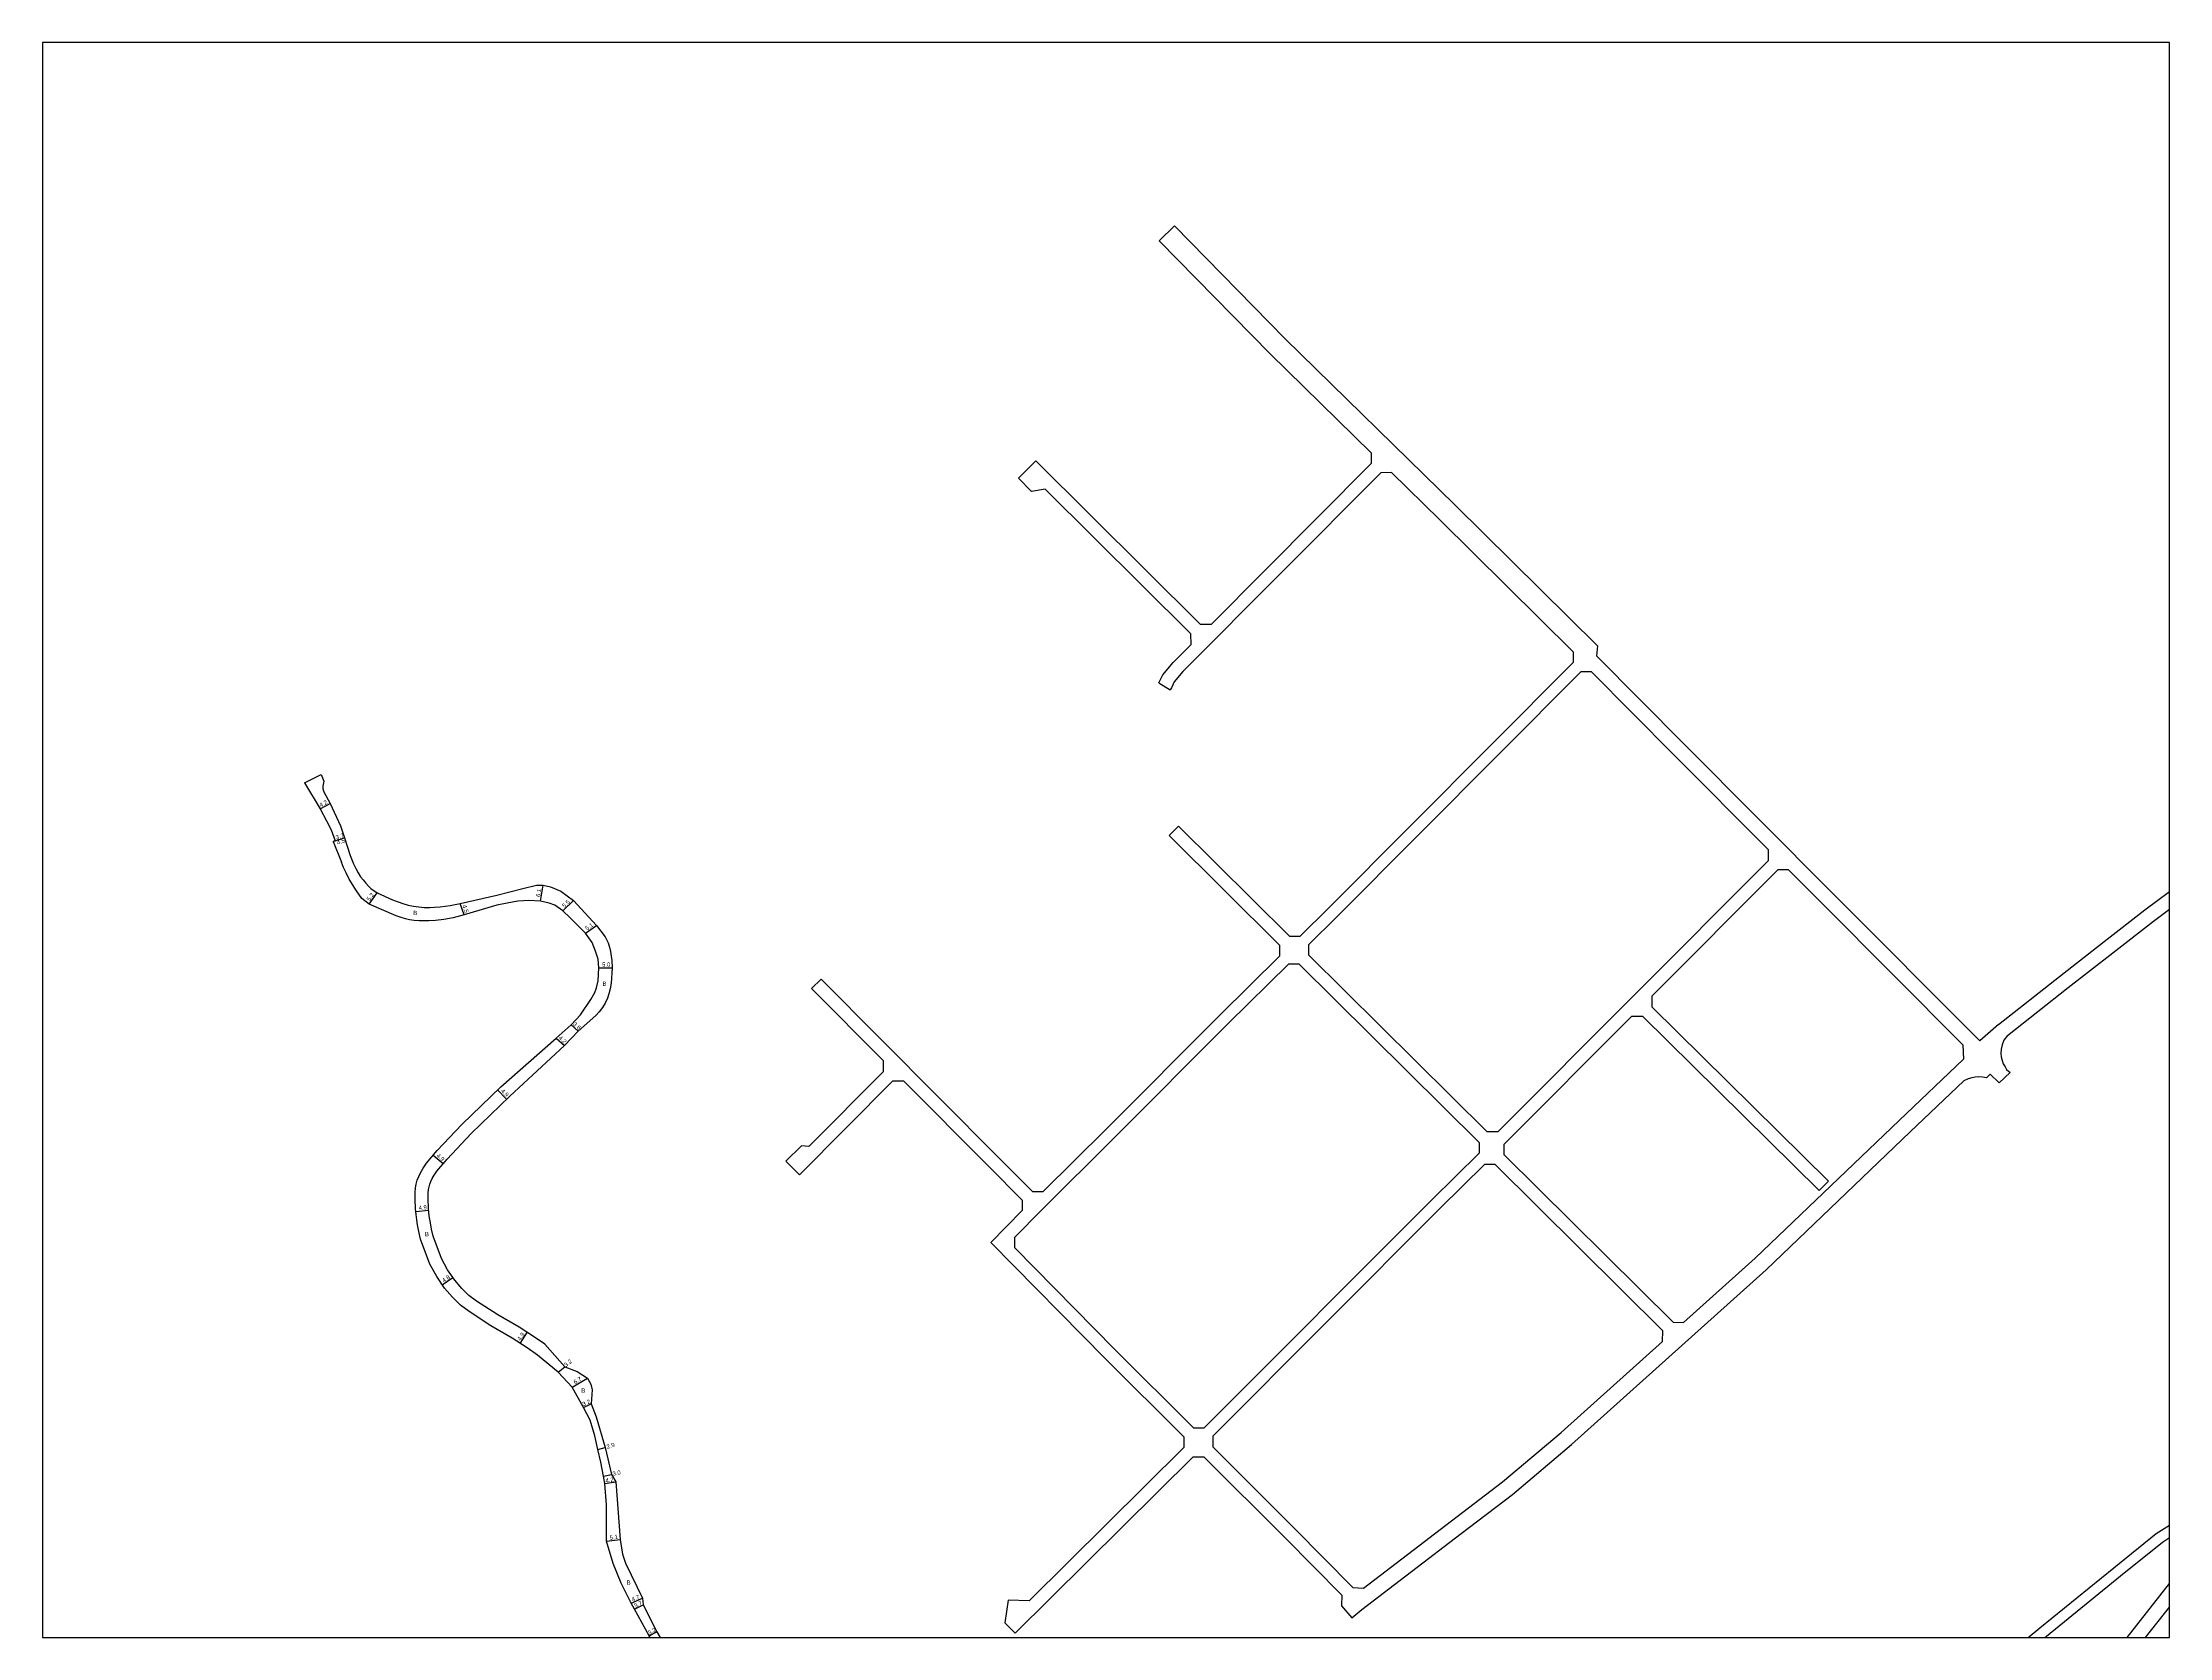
# Model space of a CAD drawing. Header units: metres. Extents: x 0 to 4000, y -99000 to -96000.
# Drawn here: x 0 to 800, y -96600 to -96000 of the extents above; entities that cross this region are included whole.
import ezdxf

# ---------------------------------------------------------------- set-up
doc = ezdxf.new("R2010")
doc.units = ezdxf.units.M
doc.header["$LTSCALE"] = 2.5
for name, color, linetype in [('図郭', 7, 'Continuous'), ('幅員', 7, 'Continuous'), ('舗装', 7, 'Continuous'), ('道路', 7, 'Continuous')]:
    doc.layers.add(name, color=color, linetype=linetype)
doc.styles.get("Standard").update_dxf_attribs({"font": ''})
doc.styles.get('Standard').set_extended_font_data('@MS PGothic')

msp = doc.modelspace()

# ---------------------------------------------------------------- linework, layer by layer
at = {"layer": '図郭'}
msp.add_lwpolyline([(0, -96600), (800, -96600), (800, -96000), (0, -96000)], close=True, dxfattribs=at)
at = {"layer": '幅員'}
for points in [[(104.43, -96288.28), (108.14, -96286.32)], [(109.33, -96300.52), (113.62, -96299.17)], [(110.09, -96300.28), (113.62, -96299.17)], [(122.8, -96324.14), (125.82, -96319.91)], [(187.32, -96323.04), (188.31, -96317.01)], [(158.57, -96328.15), (157.13, -96323.89)], [(195.73, -96326.59), (199.72, -96322.81)], [(204.22, -96335.07), (208.38, -96332.12)], [(209.29, -96348.04), (214.29, -96348.07)], [(193.24, -96374.55), (196.37, -96377.35)], [(198.8, -96369.48), (201.49, -96371.88)], [(174.57, -96397.54), (171.16, -96394.02)], [(150.65, -96421.82), (146.9, -96418.67)], [(145.24, -96439.32), (140.36, -96439.83)], [(150.37, -96467.31), (154.34, -96464.62)], [(179.65, -96489.37), (182.3, -96485.25)], [(193.94, -96500.24), (196.44, -96498.25)], [(199.18, -96505.89), (204.93, -96502.44)], [(203.42, -96513.53), (206.32, -96512.17)], [(208.89, -96529.28), (211.68, -96528.49)], [(211.01, -96539.29), (213.96, -96538.71)], [(211.51, -96542.03), (215.68, -96541.48)], [(212.18, -96563.74), (217.24, -96563.16)], [(221.35, -96587.07), (225.69, -96585.27)], [(222.61, -96589.3), (225.96, -96587.71)], [(228.22, -96599.42), (231.05, -96597.92)]]:
    msp.add_lwpolyline(points, dxfattribs=at)
at = {"layer": '道路'}
for points in [[(419.99, -96074.54), (425.71, -96068.94)], [(584.82, -96226.96), (531.16, -96173.87), (467.37, -96111.5), (425.71, -96068.94)], [(419.99, -96074.54), (461.72, -96117.16), (499.76, -96154.35)], [(367.09, -96163.9), (373.55, -96157.39)], [(435.5, -96218.93), (373.55, -96157.39)], [(499.79, -96158.35), (439.5, -96218.91)], [(499.76, -96154.35), (499.79, -96158.35)], [(377.12, -96167.98), (372.02, -96168.88), (367.09, -96163.9)], [(431.97, -96222.47), (377.12, -96167.98)], [(503.38, -96161.83), (428.89, -96236.65), (425.6, -96240.53), (424.59, -96242.75), (424.15, -96243.47)], [(507.38, -96161.8), (503.38, -96161.83)], [(507.38, -96161.8), (525.55, -96179.57), (575.71, -96229.2)], [(431.98, -96226.47), (431.97, -96222.47)], [(439.5, -96218.91), (435.5, -96218.93)], [(419.89, -96240.85), (420.17, -96240.39), (421.34, -96237.82), (425.21, -96233.27), (431.98, -96226.47)], [(575.71, -96229.2), (575.73, -96233.2)], [(584.82, -96226.96), (584.47, -96230.78)], [(728.66, -96375.54), (673.46, -96320.3), (617.41, -96264.01), (584.47, -96230.78)], [(473.04, -96336.15), (483.84, -96325.53), (575.73, -96233.2)], [(476.26, -96339.3), (487.01, -96328.73), (578.6, -96236.7)], [(582.6, -96236.7), (578.6, -96236.7)], [(649.17, -96303.7), (613.5, -96267.88), (582.6, -96236.7)], [(419.89, -96240.85), (424.15, -96243.47)], [(98.53, -96278.52), (104.78, -96275.33)], [(98.53, -96278.52), (104.43, -96288.28), (106.8, -96292.81), (108.6, -96296.12), (110.09, -96300.28), (109.33, -96300.52), (112.41, -96308.28)], [(104.78, -96275.33), (105.84, -96277.89), (105.44, -96279.73), (105.49, -96280.81), (105.84, -96281.86), (108.14, -96286.32), (112.06, -96294.63), (113.62, -96299.17), (115.71, -96305.81), (116.93, -96308.91), (117.85, -96310.75), (118.75, -96312.32), (119.65, -96313.84), (120.55, -96315), (121.57, -96316.28), (122.61, -96317.41), (123.53, -96318.23), (125.82, -96319.91), (131.63, -96322.49), (133.7, -96323.28), (135.56, -96323.92), (137.52, -96324.46), (139.52, -96324.91), (141.58, -96325.18), (143.53, -96325.34), (145.62, -96325.37), (147.47, -96325.33), (149.57, -96325.15), (151.5, -96324.94), (153.35, -96324.7), (157.13, -96323.89), (170.93, -96320.8), (180.69, -96318.19), (185.8, -96317.02), (188.31, -96317.01), (191.03, -96317.63), (194.92, -96319.19), (199.72, -96322.81), (208.38, -96332.12), (211.63, -96336.42), (212.78, -96338.72), (213.27, -96340.33), (213.66, -96341.99), (213.93, -96343.7), (214.09, -96345.28), (214.29, -96348.07), (213.83, -96353.82), (213.45, -96355.93), (212.97, -96357.88), (212.46, -96359.55), (211.66, -96361.38), (210.63, -96363.01), (209.34, -96364.67), (208.09, -96366.05), (201.49, -96371.88), (196.37, -96377.35), (175.77, -96396.37)], [(423.76, -96298.34), (427.28, -96294.79)], [(427.28, -96294.79), (469.04, -96336.15)], [(465.44, -96339.63), (423.76, -96298.34)], [(649.17, -96307.7), (649.17, -96303.7)], [(172.36, -96392.85), (193.24, -96374.55), (198.8, -96369.48), (202.32, -96365.83), (206.28, -96360.03), (207.7, -96357.32), (208.34, -96355.64), (208.97, -96353), (209.29, -96348.04), (209, -96344.86), (208.04, -96341.83), (206.72, -96338.61), (204.22, -96335.07), (198.47, -96329.27), (195.73, -96326.59), (192.67, -96324.53), (190.6, -96323.79), (187.32, -96323.04), (182.93, -96322.8), (180.92, -96322.9), (178.83, -96323.07), (176.82, -96323.39), (174.74, -96323.78), (170.83, -96324.54), (158.57, -96328.15), (154.48, -96329.24), (150.98, -96329.92), (147.78, -96330.24), (145.26, -96330.35), (143.46, -96330.41), (141.6, -96330.38), (139.83, -96330.25), (138.08, -96330.04), (136.46, -96329.65), (134.89, -96329.19), (132.96, -96328.48), (122.8, -96324.14), (120.09, -96321.96), (118.11, -96319.17), (115.39, -96314.7), (114.17, -96312.35), (113.24, -96310.32), (112.41, -96308.28)], [(547.37, -96409.75), (649.17, -96307.7)], [(652.69, -96311.25), (605.31, -96358.75)], [(656.69, -96311.25), (652.69, -96311.25)], [(722.34, -96377), (669.57, -96324.18), (656.69, -96311.25)], [(735.75, -96369.4), (758.65, -96351.31), (775.39, -96338.23), (790.76, -96326.31), (800, -96319.43)], [(739.04, -96373.56), (761.92, -96355.48), (778.64, -96342.41), (793.97, -96330.53), (800, -96326.04)], [(376.38, -96432.25), (399.9, -96408.9), (442.82, -96365.87), (465.44, -96343.63)], [(465.44, -96343.63), (465.44, -96339.63)], [(469.04, -96336.15), (473.04, -96336.15)], [(476.25, -96343.3), (476.26, -96339.3)], [(543.37, -96409.77), (476.25, -96343.3)], [(468.66, -96346.77), (445.99, -96369.06), (403.07, -96412.09), (375.75, -96439.23)], [(472.66, -96346.77), (468.66, -96346.77)], [(540.33, -96413.8), (472.66, -96346.77)], [(292.81, -96352.39), (289.27, -96355.92)], [(316.33, -96383.06), (289.27, -96355.92)], [(292.81, -96352.39), (359.48, -96419.26), (372.38, -96432.24)], [(605.31, -96358.75), (605.32, -96362.75)], [(549.78, -96414.41), (597.78, -96366.29)], [(597.78, -96366.29), (601.78, -96366.28)], [(601.78, -96366.28), (668.21, -96431.88)], [(605.32, -96362.75), (671.72, -96428.32)], [(739.04, -96373.56), (737.69, -96375.24), (737.04, -96377.02), (736.68, -96378.65), (736.63, -96380.33), (736.67, -96381.62), (737.03, -96382.98), (737.46, -96384.26), (738.15, -96385.35), (738.76, -96386.29), (740.06, -96387.5), (735.96, -96391.29), (732.62, -96388.1), (731.24, -96389.49), (729.64, -96389.17), (728.23, -96389.09), (726.96, -96389.21), (725.66, -96389.47), (724.31, -96389.82), (722.69, -96390.63)], [(735.75, -96369.4), (728.66, -96375.54)], [(316.33, -96387.06), (316.33, -96383.06)], [(617.27, -96481.47), (644.22, -96457.3), (698.32, -96405.5), (722.54, -96382.5)], [(722.34, -96377), (722.54, -96382.5)], [(284.75, -96425.97), (319.85, -96390.61)], [(288.26, -96415.34), (316.33, -96387.06)], [(319.85, -96390.61), (323.85, -96390.61)], [(323.85, -96390.61), (355.93, -96422.78), (368.51, -96435.43)], [(488.71, -96584.1), (488.53, -96588.1), (492.42, -96592.67), (496.22, -96589.44), (533.55, -96560.87), (552.9, -96546.16), (575.11, -96527.36), (648.3, -96461.7), (702.46, -96409.84), (722.69, -96390.63)], [(142.22, -96450.21), (141.53, -96447.34), (141.09, -96444.83), (140.75, -96442.9), (140.48, -96440.93), (140.25, -96438.74), (140.13, -96435.09), (140.21, -96432.66), (140.34, -96430.85), (140.59, -96429.44), (140.97, -96428.01), (141.51, -96426.56), (142.14, -96425.16), (143.12, -96423.46), (144.46, -96421.57), (148.49, -96416.78), (157.77, -96407.02), (172.36, -96392.85)], [(146.98, -96449.07), (146.33, -96446.35), (145.91, -96443.99), (145.59, -96442.14), (145.34, -96440.34), (145.14, -96438.4), (145.03, -96435.09), (145.1, -96432.92), (145.21, -96431.45), (145.38, -96430.49), (145.64, -96429.5), (146.04, -96428.42), (146.5, -96427.4), (147.25, -96426.1), (148.34, -96424.56), (152.14, -96420.04), (161.25, -96410.46), (175.77, -96396.37)], [(288.26, -96415.34), (285.41, -96415.09), (279.56, -96420.82)], [(540.33, -96413.8), (540.33, -96417.79)], [(547.37, -96409.75), (543.37, -96409.77)], [(549.79, -96418.41), (549.78, -96414.41)], [(279.56, -96420.82), (284.75, -96425.97)], [(436.97, -96521.15), (522.58, -96435.32), (540.33, -96417.79)], [(542.39, -96422.08), (525.75, -96438.51), (440.16, -96524.33)], [(546.39, -96422.08), (542.39, -96422.08)], [(609.43, -96484.6), (546.39, -96422.08)], [(549.79, -96418.41), (613.28, -96481.37)], [(671.72, -96428.32), (668.21, -96431.88)], [(368.51, -96439.43), (356.67, -96451.39), (399.68, -96495.04), (429.27, -96524.53)], [(375.75, -96439.23), (365.67, -96449.4)], [(368.51, -96435.43), (368.51, -96439.43)], [(372.38, -96432.24), (376.38, -96432.25)], [(160.42, -96477.39), (157.24, -96475.04), (154.17, -96472.02), (151.21, -96468.56), (148.28, -96464.23), (145.69, -96459.52), (142.22, -96450.21)], [(163.27, -96473.53), (160.37, -96471.38), (157.68, -96468.75), (155.04, -96465.64), (152.38, -96461.72), (150.05, -96457.49), (146.98, -96449.07)], [(365.67, -96453.4), (365.67, -96449.4)], [(365.67, -96453.4), (403.22, -96491.52), (432.97, -96521.16)], [(186.17, -96493.74), (182.29, -96491.06), (176.68, -96487.46), (168.64, -96482.77), (160.42, -96477.39)], [(188.95, -96489.71), (185, -96486.98), (179.24, -96483.29), (171.22, -96478.6), (163.27, -96473.53)], [(609.33, -96488.6), (609.43, -96484.6)], [(613.28, -96481.37), (617.27, -96481.47)], [(203.42, -96513.53), (199.18, -96505.89), (193.94, -96500.24), (186.17, -96493.74)], [(188.95, -96489.71), (196.44, -96498.25), (201.13, -96499.91), (204.93, -96502.44), (206.21, -96504.72), (206.78, -96506.87), (206.32, -96512.17), (208.2, -96516.97), (211.68, -96528.49), (213.96, -96538.71), (215.68, -96541.48), (217.24, -96563.16), (218.19, -96568.61), (219.25, -96572.09), (225.69, -96585.27), (225.96, -96587.71), (231.05, -96597.92), (232.37, -96600)], [(496.81, -96581.43), (529.91, -96556.1), (549.15, -96541.48), (571.16, -96522.84), (609.33, -96488.6)], [(228.58, -96600), (228.22, -96599.42), (222.61, -96589.3), (221.35, -96587.07), (217.7, -96579.55), (214.57, -96572.16), (212.18, -96563.74), (212.17, -96557.59), (212.12, -96550.16), (211.51, -96542.03), (211.01, -96539.29), (209.93, -96534.1), (208.89, -96529.28), (207.72, -96524.1), (205.95, -96518.24), (203.42, -96513.53)], [(429.27, -96524.53), (429.26, -96528.53)], [(432.97, -96521.16), (436.97, -96521.15)], [(440.16, -96524.33), (440.16, -96528.33)], [(365.87, -96598.44), (432.82, -96532.05)], [(429.26, -96528.53), (371.14, -96586.18)], [(432.82, -96532.05), (436.82, -96532.06)], [(436.82, -96532.06), (467.4, -96562.53), (488.71, -96584.1)], [(440.16, -96528.33), (470.94, -96559), (492.82, -96581.15)], [(746.87, -96600), (751.23, -96596.36), (779.04, -96573.75), (795, -96560.9), (800, -96557.7)], [(753.11, -96600), (753.77, -96599.45), (781.56, -96576.86), (797.34, -96564.15), (800, -96562.45)], [(492.82, -96581.15), (496.81, -96581.43)], [(784.07, -96600), (800, -96579.66)], [(371.14, -96586.18), (363.23, -96585.95), (361.94, -96594.47)], [(791.05, -96600), (800, -96588.58)], [(361.94, -96594.47), (365.87, -96598.44)]]:
    msp.add_lwpolyline(points, dxfattribs=at)

# ---------------------------------------------------------------- texts
at = {"layer": '幅員'}
for s, rotation, p in [('4.2', 27.79785, (104.64, -96287.74)), ('3.7', 17.42274, (110.57, -96299.87)), ('4.5', 17.42274, (110.96, -96301.77)), ('6.1', 80.67088, (187.11, -96321.51)), ('5.2', 54.4822, (123.05, -96323.13)), ('4.5', 288.69267, (157.85, -96324.69)), ('5.5', 43.39589, (196.3, -96325.62)), ('5.1', 35.31813, (204.81, -96334.12)), ('5.0', 359.61698, (210.47, -96347.65)), ('4.2', 318.20081, (193.96, -96374.66)), ('3.6', 318.22199, (199.31, -96369.49)), ('4.9', 314.13997, (172.25, -96394.55)), ('4.9', 319.9504, (148.02, -96419.01)), ('4.9', 5.95025, (141.55, -96439.21)), ('4.8', 34.14317, (150.91, -96466.55)), ('4.9', 57.30715, (179.81, -96488.52)), ('3.2', 38.50646, (196.9, -96498.35)), ('6.7', 30.99009, (200.31, -96504.79)), ('3.2', 24.98846, (203.49, -96513.09)), ('2.9', 15.86324, (212.41, -96529.03)), ('4.2', 7.43654, (211.86, -96541.75)), ('3.0', 11.08814, (214.56, -96539.22)), ('5.1', 6.5539, (213.44, -96563.23)), ('4.7', 22.48232, (221.91, -96586.53)), ('3.7', 25.35575, (222.93, -96588.9)), ('3.2', 27.98938, (228.22, -96599.09))]:
    msp.add_text(s, height=1.6, rotation=rotation, dxfattribs=at).set_placement(p)
at = {"layer": '舗装'}
for p in [(139.46, -96328.24), (210.64, -96354.88), (143.84, -96449.08), (202.65, -96507.91), (219.7, -96580.14)]:
    msp.add_text('B', height=1.6, dxfattribs=at).set_placement(p)

doc.saveas('drawing.dxf')
